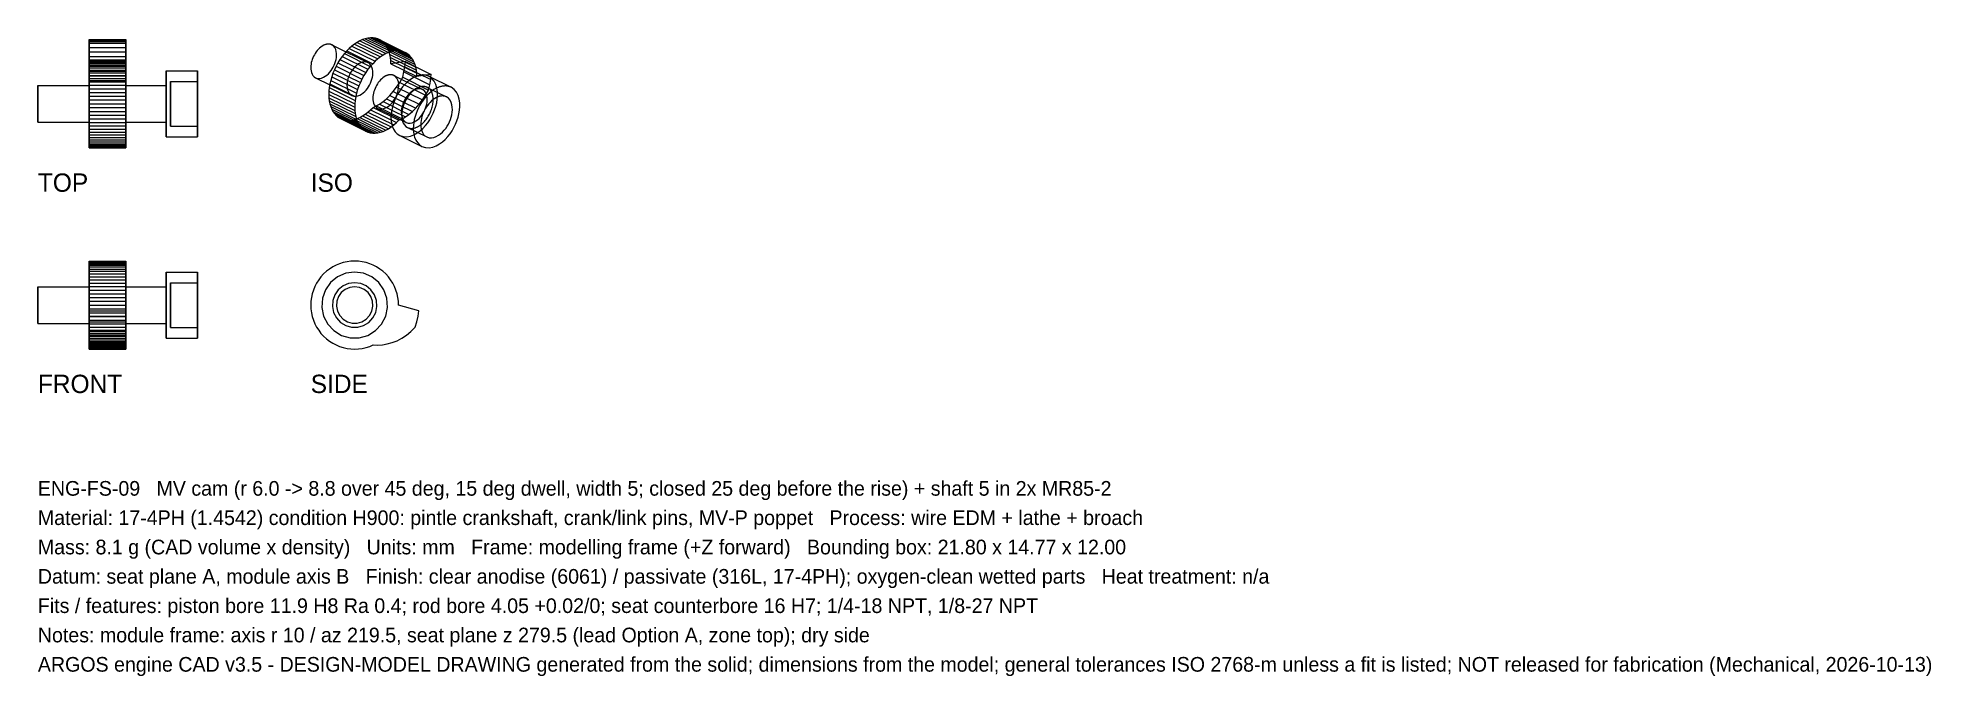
# Model space of a CAD drawing. Header units: millimetres. Extents: x 0 to 258, y -45 to 42.
import ezdxf

# ---------------------------------------------------------------- set-up
doc = ezdxf.new("R2010")
doc.units = ezdxf.units.MM
for name, color, linetype in [('FRONT_HIDDEN', 8, 'CONTINUOUS'), ('FRONT_VISIBLE', 7, 'Continuous'), ('ISO_HIDDEN', 8, 'CONTINUOUS'), ('ISO_VISIBLE', 7, 'Continuous'), ('SIDE_HIDDEN', 8, 'CONTINUOUS'), ('SIDE_VISIBLE', 7, 'Continuous'), ('TOP_HIDDEN', 8, 'CONTINUOUS'), ('TOP_VISIBLE', 7, 'Continuous')]:
    doc.layers.add(name, color=color, linetype=linetype)

msp = doc.modelspace()

# ---------------------------------------------------------------- texts
for s, p in [('ENG-FS-09   MV cam (r 6.0 -> 8.8 over 45 deg, 15 deg dwell, width 5; closed 25 deg before the rise) + shaft 5 in 2x MR85-2', (0, -20)), ('Material: 17-4PH (1.4542) condition H900: pintle crankshaft, crank/link pins, MV-P poppet   Process: wire EDM + lathe + broach', (0, -24)), ('Mass: 8.1 g (CAD volume x density)   Units: mm   Frame: modelling frame (+Z forward)   Bounding box: 21.80 x 14.77 x 12.00', (0, -28)), ('Datum: seat plane A, module axis B   Finish: clear anodise (6061) / passivate (316L, 17-4PH); oxygen-clean wetted parts   Heat treatment: n/a', (0, -32)), ('Fits / features: piston bore 11.9 H8 Ra 0.4; rod bore 4.05 +0.02/0; seat counterbore 16 H7; 1/4-18 NPT, 1/8-27 NPT', (0, -36)), ('Notes: module frame: axis r 10 / az 219.5, seat plane z 279.5 (lead Option A, zone top); dry side', (0, -40)), ('ARGOS engine CAD v3.5 - DESIGN-MODEL DRAWING generated from the solid; dimensions from the model; general tolerances ISO 2768-m unless a fit is listed; NOT released for fabrication (Mechanical, 2026-10-13)', (0, -44))]:
    msp.add_text(s, height=2).set_placement(p)
at = {"layer": 'FRONT_VISIBLE'}
msp.add_text('FRONT', height=2.5, dxfattribs=at).set_placement((0, -6))
at = {"layer": 'ISO_VISIBLE'}
msp.add_text('ISO', height=2.5, dxfattribs=at).set_placement((37.25, 21.45))
at = {"layer": 'SIDE_VISIBLE'}
msp.add_text('SIDE', height=2.5, dxfattribs=at).set_placement((37.25, -6))
at = {"layer": 'TOP_VISIBLE'}
msp.add_text('TOP', height=2.5, dxfattribs=at).set_placement((0, 21.45))

# ---------------------------------------------------------------- linework, layer by layer
at = {"layer": 'FRONT_HIDDEN'}
for points in [[(7, 11.98), (7, 12)], [(7, 11.91), (7, 11.98)], [(7, 11.98), (12, 11.98)], [(7, 11.8), (7, 11.91)], [(7, 11.91), (12, 11.91)], [(7, 11.64), (7, 11.8)], [(7, 11.8), (12, 11.8)], [(7, 11.44), (7, 11.64)], [(7, 11.64), (12, 11.64)], [(7, 11.2), (7, 11.44)], [(7, 11.44), (12, 11.44)], [(7, 10.91), (7, 11.2)], [(7, 11.2), (12, 11.2)], [(7, 10.6), (7, 10.91)], [(7, 10.91), (12, 10.91)], [(7, 10.24), (7, 10.6)], [(7, 10.6), (12, 10.6)], [(12, 11.98), (12, 12)], [(12, 11.91), (12, 11.98)], [(12, 11.8), (12, 11.91)], [(12, 11.64), (12, 11.8)], [(12, 11.44), (12, 11.64)], [(12, 11.2), (12, 11.44)], [(12, 10.91), (12, 11.2)], [(12, 10.6), (12, 10.91)], [(12, 10.24), (12, 10.6)], [(17.5, 1.5), (17.5, 1.89), (17.5, 2.28), (17.5, 2.67), (17.5, 3.07), (17.5, 3.46), (17.5, 3.85), (17.5, 4.24), (17.5, 4.63), (17.5, 5.02), (17.5, 5.41), (17.5, 5.8), (17.5, 6.2), (17.5, 6.59), (17.5, 6.98), (17.5, 7.37), (17.5, 7.76), (17.5, 8.15), (17.5, 8.54), (17.5, 8.93), (17.5, 9.33), (17.5, 9.72), (17.5, 10.11), (17.5, 10.5)], [(21.8, 1.5), (21.8, 1.89), (21.8, 2.28), (21.8, 2.67), (21.8, 3.07), (21.8, 3.46), (21.8, 3.85), (21.8, 4.24), (21.8, 4.63), (21.8, 5.02), (21.8, 5.41), (21.8, 5.8), (21.8, 6.2), (21.8, 6.59), (21.8, 6.98), (21.8, 7.37), (21.8, 7.76), (21.8, 8.15), (21.8, 8.54), (21.8, 8.93), (21.8, 9.33), (21.8, 9.72), (21.8, 10.11), (21.8, 10.5)], [(0, 3.5), (0, 3.72), (0, 3.93), (0, 4.15), (0, 4.37), (0, 4.59), (0, 4.8), (0, 5.02), (0, 5.24), (0, 5.46), (0, 5.67), (0, 5.89), (0, 6.11), (0, 6.33), (0, 6.54), (0, 6.76), (0, 6.98), (0, 7.2), (0, 7.41), (0, 7.63), (0, 7.85), (0, 8.07), (0, 8.28), (0, 8.5)], [(7, 9.86), (7, 10.24)], [(7, 10.24), (12, 10.24)], [(7, 9.44), (7, 9.86)], [(7, 9.86), (12, 9.86)], [(7, 9), (7, 9.44)], [(7, 9.44), (12, 9.44)], [(7, 8.54), (7, 9)], [(7, 9), (12, 9)], [(7, 8.05), (7, 8.54)], [(7, 8.54), (12, 8.54)], [(7, 8.5), (7, 8.28), (7, 8.07), (7, 7.85), (7, 7.63), (7, 7.41), (7, 7.2), (7, 6.98), (7, 6.76), (7, 6.54), (7, 6.33), (7, 6.11), (7, 5.89), (7, 5.67), (7, 5.46), (7, 5.24), (7, 5.02), (7, 4.8), (7, 4.59), (7, 4.37), (7, 4.15), (7, 3.93), (7, 3.72), (7, 3.5)], [(7, 3.5), (7, 3.72), (7, 3.93), (7, 4.15), (7, 4.37), (7, 4.59), (7, 4.8), (7, 5.02), (7, 5.24), (7, 5.46), (7, 5.67), (7, 5.89), (7, 6.11), (7, 6.33), (7, 6.54), (7, 6.76), (7, 6.98), (7, 7.2), (7, 7.41), (7, 7.63), (7, 7.85), (7, 8.07), (7, 8.28), (7, 8.5)], [(7, 7.55), (7, 8.05)], [(7, 8.05), (12, 8.05)], [(12, 9.86), (12, 10.24)], [(12, 9.44), (12, 9.86)], [(12, 9), (12, 9.44)], [(12, 8.54), (12, 9)], [(12, 8.05), (12, 8.54)], [(12, 8.5), (12, 8.28), (12, 8.07), (12, 7.85), (12, 7.63), (12, 7.41), (12, 7.2), (12, 6.98), (12, 6.76), (12, 6.54), (12, 6.33), (12, 6.11), (12, 5.89), (12, 5.67), (12, 5.46), (12, 5.24), (12, 5.02), (12, 4.8), (12, 4.59), (12, 4.37), (12, 4.15), (12, 3.93), (12, 3.72), (12, 3.5)], [(12, 3.5), (12, 3.72), (12, 3.93), (12, 4.15), (12, 4.37), (12, 4.59), (12, 4.8), (12, 5.02), (12, 5.24), (12, 5.46), (12, 5.67), (12, 5.89), (12, 6.11), (12, 6.33), (12, 6.54), (12, 6.76), (12, 6.98), (12, 7.2), (12, 7.41), (12, 7.63), (12, 7.85), (12, 8.07), (12, 8.28), (12, 8.5)], [(12, 7.55), (12, 8.05)], [(17.5, 8.5), (17.5, 8.28), (17.5, 8.07), (17.5, 7.85), (17.5, 7.63), (17.5, 7.41), (17.5, 7.2), (17.5, 6.98), (17.5, 6.76), (17.5, 6.54), (17.5, 6.33), (17.5, 6.11), (17.5, 5.89), (17.5, 5.67), (17.5, 5.46), (17.5, 5.24), (17.5, 5.02), (17.5, 4.8), (17.5, 4.59), (17.5, 4.37), (17.5, 4.15), (17.5, 3.93), (17.5, 3.72), (17.5, 3.5)], [(17.5, 3.5), (17.5, 3.72), (17.5, 3.93), (17.5, 4.15), (17.5, 4.37), (17.5, 4.59), (17.5, 4.8), (17.5, 5.02), (17.5, 5.24), (17.5, 5.46), (17.5, 5.67), (17.5, 5.89), (17.5, 6.11), (17.5, 6.33), (17.5, 6.54), (17.5, 6.76), (17.5, 6.98), (17.5, 7.2), (17.5, 7.41), (17.5, 7.63), (17.5, 7.85), (17.5, 8.07), (17.5, 8.28), (17.5, 8.5)], [(18.1, 9.05), (21.8, 9.05)], [(18.1, 9.05), (18.1, 8.78), (18.1, 8.52), (18.1, 8.25), (18.1, 7.99), (18.1, 7.72), (18.1, 7.46), (18.1, 7.19), (18.1, 6.93), (18.1, 6.66), (18.1, 6.4), (18.1, 6.13), (18.1, 5.87), (18.1, 5.6), (18.1, 5.34), (18.1, 5.07), (18.1, 4.81), (18.1, 4.54), (18.1, 4.28), (18.1, 4.01), (18.1, 3.75), (18.1, 3.48), (18.1, 3.22), (18.1, 2.95)], [(18.1, 2.95), (18.1, 3.22), (18.1, 3.48), (18.1, 3.75), (18.1, 4.01), (18.1, 4.28), (18.1, 4.54), (18.1, 4.81), (18.1, 5.07), (18.1, 5.34), (18.1, 5.6), (18.1, 5.87), (18.1, 6.13), (18.1, 6.4), (18.1, 6.66), (18.1, 6.93), (18.1, 7.19), (18.1, 7.46), (18.1, 7.72), (18.1, 7.99), (18.1, 8.25), (18.1, 8.52), (18.1, 8.78), (18.1, 9.05)], [(21.8, 9.05), (21.8, 8.78), (21.8, 8.52), (21.8, 8.25), (21.8, 7.99), (21.8, 7.72), (21.8, 7.46), (21.8, 7.19), (21.8, 6.93), (21.8, 6.66), (21.8, 6.4), (21.8, 6.13), (21.8, 5.87), (21.8, 5.6), (21.8, 5.34), (21.8, 5.07), (21.8, 4.81), (21.8, 4.54), (21.8, 4.28), (21.8, 4.01), (21.8, 3.75), (21.8, 3.48), (21.8, 3.22), (21.8, 2.95)], [(21.8, 2.95), (21.8, 3.22), (21.8, 3.48), (21.8, 3.75), (21.8, 4.01), (21.8, 4.28), (21.8, 4.54), (21.8, 4.81), (21.8, 5.07), (21.8, 5.34), (21.8, 5.6), (21.8, 5.87), (21.8, 6.13), (21.8, 6.4), (21.8, 6.66), (21.8, 6.93), (21.8, 7.19), (21.8, 7.46), (21.8, 7.72), (21.8, 7.99), (21.8, 8.25), (21.8, 8.52), (21.8, 8.78), (21.8, 9.05)], [(7, 7.04), (7, 7.55)], [(7, 7.55), (12, 7.55)], [(7, 6.52), (7, 7.04)], [(7, 7.04), (12, 7.04)], [(7, 6), (7, 6.52)], [(7, 6.52), (12, 6.52)], [(7, 5.23), (7, 6)], [(7, 6), (12, 6)], [(7, 4.47), (7, 5.23)], [(7, 5.23), (12, 5.23)], [(12, 7.04), (12, 7.55)], [(12, 6.52), (12, 7.04)], [(12, 6), (12, 6.52)], [(12, 5.23), (12, 6)], [(12, 4.47), (12, 5.23)], [(7, 3.72), (7, 4.47)], [(7, 4.47), (12, 4.47)], [(7, 2.99), (7, 3.72)], [(7, 3.72), (12, 3.72)], [(7, 2.41), (7, 2.99)], [(7, 2.99), (12, 2.99)], [(12, 3.72), (12, 4.47)], [(12, 2.99), (12, 3.72)], [(12, 2.41), (12, 2.99)], [(18.1, 2.95), (21.8, 2.95)], [(7, 1.91), (7, 2.41)], [(7, 2.41), (12, 2.41)], [(7, 1.49), (7, 1.91)], [(7, 1.91), (12, 1.91)], [(7, 1.14), (7, 1.49)], [(7, 1.49), (12, 1.49)], [(7, 0.88), (7, 1.14)], [(7, 1.14), (12, 1.14)], [(7, 0.69), (7, 0.88)], [(7, 0.88), (12, 0.88)], [(7, 0.58), (7, 0.69)], [(7, 0.69), (12, 0.69)], [(7, 0.58), (12, 0.58)], [(7, 0.53), (7, 0.58)], [(7, 0.56), (12, 0.56)], [(7, 0.56), (7, 0.53)], [(7, 0.36), (7, 0.56)], [(7, 0.53), (12, 0.53)], [(7, 0.36), (12, 0.36)], [(7, 0.2), (7, 0.36)], [(7, 0.09), (7, 0.2)], [(7, 0.2), (12, 0.2)], [(7, 0.02), (7, 0.09)], [(7, 0.09), (12, 0.09)], [(7, 0), (7, 0.02)], [(7, 0.02), (12, 0.02)], [(12, 1.91), (12, 2.41)], [(12, 1.49), (12, 1.91)], [(12, 1.14), (12, 1.49)], [(12, 0.88), (12, 1.14)], [(12, 0.69), (12, 0.88)], [(12, 0.58), (12, 0.69)], [(12, 0.53), (12, 0.58)], [(12, 0.56), (12, 0.53)], [(12, 0.36), (12, 0.56)], [(12, 0.2), (12, 0.36)], [(12, 0.09), (12, 0.2)], [(12, 0.02), (12, 0.09)], [(12, 0), (12, 0.02)]]:
    msp.add_lwpolyline(points, dxfattribs=at)
at = {"layer": 'FRONT_VISIBLE'}
for points in [[(7, 12), (7, 11.98)], [(7, 12), (12, 12)], [(7, 11.98), (7, 11.91)], [(7, 11.98), (12, 11.98)], [(7, 11.91), (7, 11.8)], [(7, 11.91), (12, 11.91)], [(7, 11.8), (7, 11.64)], [(7, 11.8), (12, 11.8)], [(7, 11.64), (7, 11.44)], [(7, 11.64), (12, 11.64)], [(7, 11.44), (7, 11.2)], [(7, 11.44), (12, 11.44)], [(7, 11.2), (7, 10.91)], [(7, 11.2), (12, 11.2)], [(7, 10.91), (7, 10.6)], [(7, 10.91), (12, 10.91)], [(7, 10.6), (7, 10.24)], [(7, 10.6), (12, 10.6)], [(12, 12), (12, 11.98)], [(12, 11.98), (12, 11.91)], [(12, 11.91), (12, 11.8)], [(12, 11.8), (12, 11.64)], [(12, 11.64), (12, 11.44)], [(12, 11.44), (12, 11.2)], [(12, 11.2), (12, 10.91)], [(12, 10.91), (12, 10.6)], [(12, 10.6), (12, 10.24)], [(17.5, 10.5), (17.5, 10.11), (17.5, 9.72), (17.5, 9.33), (17.5, 8.93), (17.5, 8.54), (17.5, 8.15), (17.5, 7.76), (17.5, 7.37), (17.5, 6.98), (17.5, 6.59), (17.5, 6.2), (17.5, 5.8), (17.5, 5.41), (17.5, 5.02), (17.5, 4.63), (17.5, 4.24), (17.5, 3.85), (17.5, 3.46), (17.5, 3.07), (17.5, 2.67), (17.5, 2.28), (17.5, 1.89), (17.5, 1.5)], [(17.5, 10.5), (21.8, 10.5)], [(21.8, 10.5), (21.8, 10.11), (21.8, 9.72), (21.8, 9.33), (21.8, 8.93), (21.8, 8.54), (21.8, 8.15), (21.8, 7.76), (21.8, 7.37), (21.8, 6.98), (21.8, 6.59), (21.8, 6.2), (21.8, 5.8), (21.8, 5.41), (21.8, 5.02), (21.8, 4.63), (21.8, 4.24), (21.8, 3.85), (21.8, 3.46), (21.8, 3.07), (21.8, 2.67), (21.8, 2.28), (21.8, 1.89), (21.8, 1.5)], [(0, 8.5), (7, 8.5)], [(0, 8.5), (0, 8.28), (0, 8.07), (0, 7.85), (0, 7.63), (0, 7.41), (0, 7.2), (0, 6.98), (0, 6.76), (0, 6.54), (0, 6.33), (0, 6.11), (0, 5.89), (0, 5.67), (0, 5.46), (0, 5.24), (0, 5.02), (0, 4.8), (0, 4.59), (0, 4.37), (0, 4.15), (0, 3.93), (0, 3.72), (0, 3.5)], [(7, 10.24), (7, 9.86)], [(7, 10.24), (12, 10.24)], [(7, 9.86), (7, 9.44)], [(7, 9.86), (12, 9.86)], [(7, 9.44), (7, 9)], [(7, 9.44), (12, 9.44)], [(7, 9), (7, 8.54)], [(7, 9), (12, 9)], [(7, 8.54), (7, 8.05)], [(7, 8.54), (12, 8.54)], [(7, 8.05), (7, 7.55)], [(7, 8.05), (12, 8.05)], [(12, 10.24), (12, 9.86)], [(12, 9.86), (12, 9.44)], [(12, 9.44), (12, 9)], [(12, 9), (12, 8.54)], [(12, 8.54), (12, 8.05)], [(12, 8.5), (17.5, 8.5)], [(12, 8.05), (12, 7.55)], [(7, 7.55), (7, 7.04)], [(7, 7.55), (12, 7.55)], [(7, 7.04), (7, 6.52)], [(7, 7.04), (12, 7.04)], [(7, 6.52), (7, 6)], [(7, 6.52), (12, 6.52)], [(7, 6), (7, 5.48)], [(7, 6), (12, 6)], [(7, 5.48), (7, 4.96)], [(7, 5.48), (12, 5.48)], [(12, 7.55), (12, 7.04)], [(12, 7.04), (12, 6.52)], [(12, 6.52), (12, 6)], [(12, 6), (12, 5.48)], [(12, 5.48), (12, 4.96)], [(0, 3.5), (7, 3.5)], [(7, 4.96), (7, 4.45)], [(7, 4.96), (12, 4.96)], [(7, 4.45), (7, 3.95)], [(7, 4.45), (12, 4.45)], [(7, 3.95), (7, 3.46)], [(7, 3.95), (12, 3.95)], [(7, 3.46), (7, 3)], [(7, 3.46), (12, 3.46)], [(7, 3), (7, 2.56)], [(7, 3), (12, 3)], [(12, 4.96), (12, 4.45)], [(12, 4.45), (12, 3.95)], [(12, 3.95), (12, 3.46)], [(12, 3.5), (17.5, 3.5)], [(12, 3.46), (12, 3)], [(12, 3), (12, 2.56)], [(7, 2.56), (7, 2.14)], [(7, 2.56), (12, 2.56)], [(7, 2.14), (7, 1.76)], [(7, 2.14), (12, 2.14)], [(7, 1.76), (7, 1.4)], [(7, 1.76), (12, 1.76)], [(7, 1.4), (7, 1.09)], [(7, 1.4), (12, 1.4)], [(7, 1.09), (7, 0.8)], [(7, 1.09), (12, 1.09)], [(7, 0.8), (7, 0.56)], [(7, 0.8), (12, 0.8)], [(7, 0.56), (7, 0.36)], [(7, 0.56), (12, 0.56)], [(7, 0.36), (7, 0.2)], [(7, 0.36), (12, 0.36)], [(7, 0.2), (7, 0.09)], [(7, 0.2), (12, 0.2)], [(7, 0.09), (7, 0.02)], [(7, 0.09), (12, 0.09)], [(7, 0.02), (7, 0)], [(7, 0.02), (12, 0.02)], [(7, 0), (12, 0)], [(12, 2.56), (12, 2.14)], [(12, 2.14), (12, 1.76)], [(12, 1.76), (12, 1.4)], [(12, 1.4), (12, 1.09)], [(12, 1.09), (12, 0.8)], [(12, 0.8), (12, 0.56)], [(12, 0.56), (12, 0.36)], [(12, 0.36), (12, 0.2)], [(12, 0.2), (12, 0.09)], [(12, 0.09), (12, 0.02)], [(12, 0.02), (12, 0)], [(17.5, 1.5), (21.8, 1.5)]]:
    msp.add_lwpolyline(points, dxfattribs=at)
at = {"layer": 'ISO_HIDDEN'}
for points in [[(37.91, 37.01), (38.18, 36.92), (38.46, 36.91), (38.73, 36.96), (38.99, 37.06), (39.24, 37.2), (39.46, 37.36), (39.67, 37.55), (39.86, 37.76), (40.04, 37.97), (40.19, 38.21), (40.33, 38.45), (40.46, 38.7), (40.56, 38.96), (40.65, 39.22), (40.72, 39.49), (40.76, 39.77), (40.78, 40.05), (40.78, 40.33), (40.74, 40.6), (40.66, 40.87), (40.53, 41.12), (40.35, 41.34), (40.12, 41.49)], [(46.97, 41.98), (46.69, 42.16)], [(47.22, 41.77), (46.97, 41.98)], [(46.97, 41.98), (50.5, 40.24)], [(47.44, 41.52), (47.22, 41.77)], [(47.22, 41.77), (50.75, 40.03)], [(47.64, 41.23), (47.44, 41.52)], [(47.44, 41.52), (50.98, 39.78)], [(42.06, 40.54), (45.07, 39.06)], [(43.97, 38.99), (43.77, 38.88), (43.58, 38.75), (43.4, 38.6), (43.24, 38.44), (43.09, 38.27), (42.94, 38.08), (42.81, 37.9), (42.7, 37.7), (42.59, 37.5), (42.49, 37.29), (42.41, 37.07), (42.34, 36.85), (42.28, 36.63), (42.24, 36.41), (42.21, 36.18), (42.2, 35.95), (42.21, 35.72), (42.24, 35.49), (42.3, 35.27), (42.39, 35.06), (42.51, 34.86), (42.67, 34.7), (42.86, 34.57)], [(42.86, 34.57), (43.13, 34.49), (43.41, 34.47), (43.68, 34.53), (43.94, 34.63), (44.19, 34.76), (44.41, 34.93), (44.62, 35.11), (44.81, 35.32), (44.99, 35.54), (45.14, 35.77), (45.28, 36.01), (45.41, 36.26), (45.51, 36.52), (45.6, 36.79), (45.67, 37.06), (45.71, 37.33), (45.73, 37.61), (45.73, 37.89), (45.69, 38.17), (45.61, 38.44), (45.48, 38.68), (45.3, 38.9), (45.07, 39.06)], [(45.07, 39.06), (45.03, 39.08), (44.98, 39.1), (44.93, 39.11), (44.89, 39.13), (44.84, 39.14), (44.79, 39.15), (44.74, 39.15), (44.69, 39.16), (44.64, 39.16), (44.59, 39.16), (44.54, 39.15), (44.49, 39.15), (44.44, 39.14), (44.39, 39.14), (44.34, 39.12), (44.29, 39.11), (44.25, 39.1), (44.2, 39.08), (44.15, 39.07), (44.1, 39.05), (44.06, 39.03), (44.01, 39.01), (43.97, 38.99)], [(47.81, 40.91), (47.64, 41.23)], [(47.64, 41.23), (51.18, 39.49)], [(47.95, 40.56), (47.81, 40.91)], [(47.81, 40.91), (51.35, 39.17)], [(48.07, 40.18), (47.95, 40.56)], [(47.95, 40.56), (51.49, 38.82)], [(48.15, 39.78), (48.07, 40.18)], [(48.07, 40.18), (51.6, 38.44)], [(48.19, 39.35), (48.15, 39.78)], [(48.15, 39.78), (51.68, 38.04)], [(48.21, 38.9), (48.19, 39.35)], [(48.19, 39.35), (51.73, 37.61)], [(50.17, 39.2), (48.21, 38.9)], [(48.21, 38.9), (51.75, 37.16)], [(50.1, 38.5), (50.17, 39.2)], [(50.17, 39.2), (51.58, 38.5)], [(46.4, 32.83), (46.66, 32.74), (46.94, 32.73), (47.22, 32.79), (47.48, 32.89), (47.72, 33.02), (47.95, 33.19), (48.16, 33.37), (48.35, 33.58), (48.52, 33.8), (48.68, 34.03), (48.82, 34.27), (48.94, 34.52), (49.05, 34.78), (49.14, 35.04), (49.2, 35.32), (49.25, 35.59), (49.27, 35.87), (49.26, 36.15), (49.22, 36.43), (49.14, 36.69), (49.02, 36.94), (48.84, 37.16), (48.61, 37.32)], [(48.98, 35.72), (49.41, 36.37)], [(49.4, 29.12), (49.88, 28.97), (50.38, 28.95), (50.88, 29.04), (51.35, 29.22), (51.79, 29.47), (52.19, 29.76), (52.57, 30.1), (52.91, 30.47), (53.23, 30.86), (53.51, 31.28), (53.76, 31.71), (53.98, 32.16), (54.17, 32.63), (54.33, 33.11), (54.45, 33.6), (54.53, 34.09), (54.57, 34.59), (54.56, 35.1), (54.49, 35.6), (54.34, 36.08), (54.12, 36.53), (53.79, 36.91), (53.38, 37.2)], [(49.41, 36.37), (49.81, 37.07)], [(49.41, 36.37), (52.94, 34.63)], [(49.81, 37.07), (49.98, 37.79)], [(49.81, 37.07), (53.35, 35.33)], [(49.98, 37.79), (50.1, 38.5)], [(49.98, 37.79), (53.51, 36.05)], [(50.1, 38.5), (53.63, 36.76)], [(50.43, 36.42), (52.5, 35.4)], [(51.75, 37.16), (51.74, 37.22)], [(52.94, 37.34), (51.75, 37.16)], [(53.51, 36.05), (53.63, 36.76)], [(53.63, 36.76), (53.66, 37.06)], [(39.85, 36.05), (42.86, 34.57)], [(46.65, 33.41), (47.12, 33.74)], [(47.12, 33.74), (47.59, 34.14)], [(47.12, 33.74), (50.65, 32)], [(47.59, 34.14), (48.06, 34.6)], [(47.59, 34.14), (51.13, 32.4)], [(48.06, 34.6), (48.52, 35.13)], [(48.06, 34.6), (51.6, 32.86)], [(48.52, 35.13), (48.98, 35.72)], [(48.52, 35.13), (52.06, 33.39)], [(48.98, 35.72), (52.51, 33.98)], [(51.39, 35.33), (51.19, 35.22), (51, 35.09), (50.83, 34.94), (50.66, 34.78), (50.51, 34.61), (50.37, 34.43), (50.24, 34.24), (50.12, 34.04), (50.01, 33.84), (49.92, 33.63), (49.83, 33.42), (49.76, 33.2), (49.7, 32.98), (49.66, 32.75), (49.63, 32.52), (49.62, 32.29), (49.63, 32.06), (49.67, 31.83), (49.73, 31.61), (49.81, 31.4), (49.94, 31.21), (50.1, 31.04), (50.29, 30.92)], [(51.82, 35.6), (51.57, 35.47), (51.34, 35.31), (51.13, 35.13), (50.93, 34.93), (50.74, 34.72), (50.57, 34.5), (50.41, 34.27), (50.26, 34.03), (50.13, 33.78), (50.02, 33.53), (49.91, 33.26), (49.83, 33), (49.76, 32.73), (49.7, 32.45), (49.67, 32.17), (49.66, 31.89), (49.67, 31.61), (49.71, 31.33), (49.78, 31.06), (49.89, 30.8), (50.04, 30.57), (50.23, 30.37), (50.47, 30.21)], [(50.29, 30.92), (50.55, 30.83), (50.83, 30.82), (51.11, 30.87), (51.37, 30.97), (51.61, 31.11), (51.84, 31.27), (52.05, 31.46), (52.24, 31.66), (52.41, 31.88), (52.57, 32.11), (52.71, 32.35), (52.83, 32.61), (52.94, 32.86), (53.03, 33.13), (53.09, 33.4), (53.14, 33.68), (53.16, 33.96), (53.15, 34.24), (53.11, 34.51), (53.03, 34.78), (52.9, 35.03), (52.73, 35.24), (52.5, 35.4)], [(52.5, 35.4), (52.45, 35.42), (52.4, 35.44), (52.36, 35.46), (52.31, 35.47), (52.26, 35.48), (52.21, 35.49), (52.16, 35.5), (52.11, 35.5), (52.06, 35.5), (52.01, 35.5), (51.96, 35.5), (51.91, 35.49), (51.86, 35.49), (51.82, 35.48), (51.77, 35.47), (51.72, 35.46), (51.67, 35.44), (51.62, 35.43), (51.58, 35.41), (51.53, 35.4), (51.48, 35.38), (51.44, 35.36), (51.39, 35.33)], [(53.16, 35.69), (53.11, 35.71), (53.05, 35.73), (52.99, 35.75), (52.94, 35.77), (52.88, 35.78), (52.82, 35.79), (52.76, 35.8), (52.7, 35.81), (52.63, 35.81), (52.57, 35.81), (52.51, 35.8), (52.45, 35.8), (52.39, 35.79), (52.33, 35.78), (52.27, 35.77), (52.21, 35.75), (52.16, 35.74), (52.1, 35.72), (52.04, 35.7), (51.98, 35.68), (51.93, 35.66), (51.87, 35.63), (51.82, 35.6)], [(52.06, 33.39), (52.51, 33.98)], [(52.51, 33.98), (52.94, 34.63)], [(52.94, 34.63), (53.35, 35.33)], [(53.97, 34.03), (53.97, 34.11), (53.97, 34.2), (53.96, 34.28), (53.95, 34.37), (53.94, 34.45), (53.93, 34.53), (53.91, 34.62), (53.89, 34.7), (53.87, 34.78), (53.84, 34.86), (53.81, 34.94), (53.78, 35.02), (53.74, 35.09), (53.7, 35.17), (53.66, 35.24), (53.61, 35.31), (53.56, 35.37), (53.5, 35.44), (53.44, 35.5), (53.38, 35.55), (53.31, 35.6), (53.24, 35.65), (53.16, 35.69)], [(53.16, 35.69), (55.78, 34.4)], [(53.35, 35.33), (53.51, 36.05)], [(41.24, 31.47), (41.53, 31.34)], [(41.53, 31.34), (41.85, 31.25)], [(41.53, 31.34), (45.07, 29.6)], [(41.85, 31.25), (42.17, 31.2)], [(41.85, 31.25), (45.38, 29.51)], [(42.17, 31.2), (42.52, 31.19)], [(42.17, 31.2), (45.71, 29.46)], [(42.52, 31.19), (42.87, 31.23)], [(42.52, 31.19), (46.05, 29.45)], [(42.87, 31.23), (43.23, 31.31)], [(42.87, 31.23), (46.4, 29.49)], [(43.23, 31.31), (43.6, 31.43)], [(43.23, 31.31), (46.77, 29.57)], [(43.6, 31.43), (43.97, 31.59)], [(43.6, 31.43), (47.13, 29.69)], [(43.97, 31.59), (44.34, 31.79)], [(43.97, 31.59), (47.5, 29.85)], [(44.34, 31.79), (44.7, 32.03)], [(44.34, 31.79), (47.87, 30.05)], [(44.7, 32.03), (45.07, 32.31)], [(44.7, 32.03), (48.24, 30.29)], [(45.07, 32.31), (45.42, 32.62)], [(45.07, 32.31), (48.6, 30.57)], [(45.42, 32.62), (45.76, 32.96)], [(45.42, 32.62), (48.95, 30.88)], [(45.76, 32.96), (46.2, 33.16)], [(45.76, 32.96), (49.3, 31.22)], [(46.2, 33.16), (46.65, 33.41)], [(46.2, 33.16), (49.73, 31.41)], [(46.65, 33.41), (50.19, 31.67)], [(48.22, 31.93), (50.29, 30.92)], [(48.95, 30.88), (49.3, 31.22)], [(49.3, 31.22), (49.73, 31.41)], [(49.73, 31.41), (50.19, 31.67)], [(50.19, 31.67), (50.65, 32)], [(50.65, 32), (51.13, 32.4)], [(51.13, 32.4), (51.6, 32.86)], [(51.6, 32.86), (52.06, 33.39)], [(48.38, 30.4), (48.6, 30.57)], [(48.6, 30.57), (48.95, 30.88)], [(50.47, 30.21), (50.55, 30.18), (50.63, 30.15), (50.71, 30.13), (50.79, 30.11), (50.87, 30.1), (50.96, 30.09), (51.04, 30.09), (51.13, 30.09), (51.21, 30.1), (51.29, 30.12), (51.38, 30.13), (51.46, 30.16), (51.54, 30.18), (51.62, 30.21), (51.7, 30.24), (51.77, 30.27), (51.85, 30.31), (51.92, 30.35), (52, 30.39), (52.07, 30.44), (52.14, 30.48), (52.21, 30.53), (52.28, 30.58)], [(50.47, 30.21), (53.09, 28.93)]]:
    msp.add_lwpolyline(points, dxfattribs=at)
at = {"layer": 'ISO_VISIBLE'}
for points in [[(39.02, 41.43), (38.82, 41.31), (38.63, 41.18), (38.45, 41.04), (38.29, 40.87), (38.14, 40.7), (37.99, 40.52), (37.86, 40.33), (37.75, 40.14), (37.64, 39.93), (37.54, 39.72), (37.46, 39.51), (37.39, 39.29), (37.33, 39.07), (37.29, 38.84), (37.26, 38.61), (37.25, 38.38), (37.26, 38.15), (37.29, 37.93), (37.35, 37.71), (37.44, 37.49), (37.56, 37.3), (37.72, 37.13), (37.91, 37.01)], [(40.12, 41.49), (40.08, 41.51), (40.03, 41.53), (39.98, 41.55), (39.94, 41.56), (39.89, 41.57), (39.84, 41.58), (39.79, 41.59), (39.74, 41.59), (39.69, 41.59), (39.64, 41.59), (39.59, 41.59), (39.54, 41.59), (39.49, 41.58), (39.44, 41.57), (39.39, 41.56), (39.34, 41.55), (39.3, 41.54), (39.25, 41.52), (39.2, 41.51), (39.15, 41.49), (39.11, 41.47), (39.06, 41.45), (39.02, 41.43)], [(40.12, 41.49), (42.06, 40.54)], [(43.23, 41.59), (42.87, 41.32)], [(43.6, 41.83), (43.23, 41.59)], [(43.23, 41.59), (46.77, 39.85)], [(43.97, 42.04), (43.6, 41.83)], [(43.6, 41.83), (47.13, 40.09)], [(44.34, 42.2), (43.97, 42.04)], [(43.97, 42.04), (47.5, 40.3)], [(44.7, 42.32), (44.34, 42.2)], [(44.34, 42.2), (47.87, 40.46)], [(45.07, 42.4), (44.7, 42.32)], [(44.7, 42.32), (48.24, 40.58)], [(45.42, 42.44), (45.07, 42.4)], [(45.07, 42.4), (48.6, 40.66)], [(45.76, 42.43), (45.42, 42.44)], [(45.42, 42.44), (48.95, 40.7)], [(46.09, 42.38), (45.76, 42.43)], [(45.76, 42.43), (49.3, 40.69)], [(46.4, 42.29), (46.09, 42.38)], [(46.09, 42.38), (49.62, 40.64)], [(46.69, 42.16), (46.4, 42.29)], [(46.4, 42.29), (49.94, 40.55)], [(46.69, 42.16), (50.23, 40.42)], [(40.97, 39.03), (40.72, 38.57)], [(41.24, 39.47), (40.97, 39.03)], [(40.97, 39.03), (44.5, 37.29)], [(41.53, 39.89), (41.24, 39.47)], [(41.24, 39.47), (44.78, 37.73)], [(41.85, 40.29), (41.53, 39.89)], [(41.53, 39.89), (45.07, 38.15)], [(42.17, 40.66), (41.85, 40.29)], [(41.85, 40.29), (45.38, 38.55)], [(42.52, 41.01), (42.17, 40.66)], [(42.17, 40.66), (45.71, 38.92)], [(42.87, 41.32), (42.52, 41.01)], [(42.52, 41.01), (46.05, 39.27)], [(42.87, 41.32), (46.4, 39.58)], [(45.71, 38.92), (45.38, 38.55)], [(46.05, 39.27), (45.71, 38.92)], [(46.4, 39.58), (46.05, 39.27)], [(46.77, 39.85), (46.4, 39.58)], [(47.13, 40.09), (46.77, 39.85)], [(47.5, 40.3), (47.13, 40.09)], [(47.87, 40.46), (47.5, 40.3)], [(48.24, 40.58), (47.87, 40.46)], [(48.6, 40.66), (48.24, 40.58)], [(48.95, 40.7), (48.6, 40.66)], [(49.3, 40.69), (48.95, 40.7)], [(49.62, 40.64), (49.3, 40.69)], [(49.94, 40.55), (49.62, 40.64)], [(50.23, 40.42), (49.94, 40.55)], [(50.5, 40.24), (50.23, 40.42)], [(50.75, 40.03), (50.5, 40.24)], [(50.98, 39.78), (50.75, 40.03)], [(51.18, 39.49), (50.98, 39.78)], [(51.35, 39.17), (51.18, 39.49)], [(51.49, 38.82), (51.35, 39.17)], [(51.6, 38.44), (51.49, 38.82)], [(37.91, 37.01), (39.85, 36.05)], [(39.98, 36.64), (39.87, 36.15)], [(40.12, 37.13), (39.98, 36.64)], [(39.98, 36.64), (43.52, 34.9)], [(40.29, 37.62), (40.12, 37.13)], [(40.12, 37.13), (43.66, 35.39)], [(40.49, 38.1), (40.29, 37.62)], [(40.29, 37.62), (43.83, 35.88)], [(40.72, 38.57), (40.49, 38.1)], [(40.49, 38.1), (44.03, 36.36)], [(40.72, 38.57), (44.25, 36.83)], [(44.03, 36.36), (43.83, 35.88)], [(44.25, 36.83), (44.03, 36.36)], [(44.5, 37.29), (44.25, 36.83)], [(44.78, 37.73), (44.5, 37.29)], [(45.07, 38.15), (44.78, 37.73)], [(45.38, 38.55), (45.07, 38.15)], [(47.5, 37.25), (47.3, 37.14), (47.11, 37), (46.94, 36.86), (46.77, 36.7), (46.62, 36.52), (46.48, 36.34), (46.35, 36.15), (46.23, 35.96), (46.12, 35.75), (46.03, 35.55), (45.94, 35.33), (45.87, 35.11), (45.82, 34.89), (45.77, 34.66), (45.75, 34.44), (45.74, 34.21), (45.75, 33.98), (45.78, 33.75), (45.84, 33.53), (45.93, 33.32), (46.05, 33.12), (46.21, 32.96), (46.4, 32.83)], [(48.61, 37.32), (48.56, 37.34), (48.52, 37.36), (48.47, 37.37), (48.42, 37.38), (48.37, 37.4), (48.32, 37.4), (48.27, 37.41), (48.22, 37.42), (48.17, 37.42), (48.12, 37.42), (48.07, 37.41), (48.02, 37.41), (47.98, 37.4), (47.93, 37.39), (47.88, 37.38), (47.83, 37.37), (47.78, 37.36), (47.73, 37.34), (47.69, 37.33), (47.64, 37.31), (47.59, 37.29), (47.55, 37.27), (47.5, 37.25)], [(51.39, 37.08), (51.03, 36.87), (50.69, 36.64), (50.38, 36.37), (50.08, 36.08), (49.8, 35.77), (49.55, 35.45), (49.32, 35.1), (49.1, 34.75), (48.91, 34.38), (48.74, 34.01), (48.59, 33.62), (48.46, 33.23), (48.35, 32.83), (48.28, 32.42), (48.23, 32.01), (48.21, 31.6), (48.23, 31.18), (48.29, 30.78), (48.39, 30.38), (48.55, 29.99), (48.77, 29.64), (49.06, 29.35), (49.4, 29.12)], [(48.61, 37.32), (50.43, 36.42)], [(53.38, 37.2), (53.3, 37.23), (53.22, 37.27), (53.13, 37.3), (53.04, 37.32), (52.96, 37.34), (52.87, 37.36), (52.78, 37.37), (52.69, 37.37), (52.6, 37.38), (52.51, 37.38), (52.42, 37.37), (52.33, 37.36), (52.24, 37.35), (52.15, 37.34), (52.07, 37.32), (51.98, 37.3), (51.89, 37.27), (51.81, 37.25), (51.72, 37.22), (51.64, 37.18), (51.56, 37.15), (51.47, 37.11), (51.39, 37.08)], [(51.58, 38.5), (53.7, 37.46)], [(51.68, 38.04), (51.6, 38.44)], [(51.73, 37.61), (51.68, 38.04)], [(51.74, 37.22), (51.73, 37.61)], [(53.7, 37.46), (52.94, 37.34)], [(53.38, 37.2), (56.42, 35.7)], [(53.66, 37.06), (53.7, 37.46)], [(39.74, 35.19), (39.72, 34.73)], [(39.72, 34.73), (39.74, 34.28)], [(39.72, 34.73), (43.26, 32.98)], [(39.79, 35.66), (39.74, 35.19)], [(39.74, 35.19), (43.28, 33.45)], [(39.74, 34.28), (39.79, 33.85)], [(39.74, 34.28), (43.28, 32.54)], [(39.87, 36.15), (39.79, 35.66)], [(39.79, 35.66), (43.32, 33.92)], [(39.79, 33.85), (39.87, 33.44)], [(39.79, 33.85), (43.32, 32.11)], [(39.87, 36.15), (43.4, 34.41)], [(43.32, 33.92), (43.28, 33.45)], [(43.4, 34.41), (43.32, 33.92)], [(43.52, 34.9), (43.4, 34.41)], [(43.66, 35.39), (43.52, 34.9)], [(43.83, 35.88), (43.66, 35.39)], [(54.43, 35.58), (54.07, 35.38), (53.73, 35.14), (53.42, 34.87), (53.12, 34.58), (52.85, 34.27), (52.59, 33.95), (52.36, 33.61), (52.14, 33.25), (51.95, 32.89), (51.78, 32.51), (51.63, 32.13), (51.5, 31.73), (51.39, 31.33), (51.32, 30.93), (51.27, 30.51), (51.25, 30.1), (51.27, 29.69), (51.33, 29.28), (51.43, 28.88), (51.59, 28.5), (51.81, 28.15), (52.1, 27.85), (52.44, 27.62)], [(54.43, 34.32), (54.19, 34.18), (53.96, 34.02), (53.74, 33.84), (53.54, 33.64), (53.36, 33.43), (53.18, 33.21), (53.03, 32.98), (52.88, 32.74), (52.75, 32.49), (52.63, 32.24), (52.53, 31.98), (52.44, 31.71), (52.37, 31.44), (52.32, 31.16), (52.29, 30.88), (52.28, 30.6), (52.29, 30.32), (52.33, 30.05), (52.4, 29.78), (52.51, 29.52), (52.66, 29.28), (52.85, 29.08), (53.09, 28.93)], [(52.28, 30.58), (52.41, 30.69), (52.54, 30.8), (52.66, 30.92), (52.78, 31.05), (52.89, 31.18), (53, 31.32), (53.1, 31.45), (53.2, 31.6), (53.29, 31.74), (53.38, 31.89), (53.46, 32.04), (53.54, 32.2), (53.61, 32.36), (53.67, 32.51), (53.73, 32.68), (53.79, 32.84), (53.83, 33.01), (53.88, 33.17), (53.91, 33.34), (53.94, 33.51), (53.96, 33.68), (53.97, 33.86), (53.97, 34.03)], [(52.44, 27.62), (52.92, 27.47), (53.42, 27.45), (53.92, 27.54), (54.39, 27.72), (54.83, 27.97), (55.23, 28.27), (55.61, 28.6), (55.95, 28.97), (56.27, 29.36), (56.55, 29.78), (56.8, 30.21), (57.02, 30.67), (57.22, 31.13), (57.37, 31.61), (57.49, 32.1), (57.58, 32.6), (57.61, 33.1), (57.6, 33.6), (57.53, 34.1), (57.38, 34.58), (57.16, 35.03), (56.83, 35.41), (56.42, 35.7)], [(53.09, 28.93), (53.41, 28.82), (53.75, 28.81), (54.08, 28.87), (54.4, 28.99), (54.7, 29.16), (54.98, 29.36), (55.23, 29.59), (55.46, 29.84), (55.68, 30.1), (55.87, 30.39), (56.04, 30.68), (56.19, 30.99), (56.32, 31.3), (56.43, 31.63), (56.51, 31.96), (56.56, 32.29), (56.59, 32.63), (56.58, 32.98), (56.53, 33.31), (56.43, 33.64), (56.28, 33.94), (56.06, 34.2), (55.78, 34.4)], [(56.42, 35.7), (56.34, 35.74), (56.26, 35.77), (56.17, 35.8), (56.08, 35.82), (56, 35.84), (55.91, 35.86), (55.82, 35.87), (55.73, 35.88), (55.64, 35.88), (55.55, 35.88), (55.46, 35.87), (55.37, 35.87), (55.28, 35.85), (55.19, 35.84), (55.11, 35.82), (55.02, 35.8), (54.93, 35.78), (54.85, 35.75), (54.76, 35.72), (54.68, 35.69), (54.6, 35.65), (54.51, 35.62), (54.43, 35.58)], [(55.78, 34.4), (55.72, 34.42), (55.67, 34.45), (55.61, 34.47), (55.55, 34.48), (55.49, 34.5), (55.43, 34.51), (55.37, 34.51), (55.31, 34.52), (55.25, 34.52), (55.19, 34.52), (55.13, 34.52), (55.07, 34.51), (55.01, 34.5), (54.95, 34.49), (54.89, 34.48), (54.83, 34.47), (54.77, 34.45), (54.71, 34.43), (54.66, 34.41), (54.6, 34.39), (54.54, 34.37), (54.49, 34.34), (54.43, 34.32)], [(39.87, 33.44), (39.98, 33.06)], [(39.87, 33.44), (43.4, 31.7)], [(39.98, 33.06), (40.12, 32.71)], [(39.98, 33.06), (43.52, 31.32)], [(40.12, 32.71), (40.29, 32.39)], [(40.12, 32.71), (43.66, 30.97)], [(40.29, 32.39), (40.49, 32.11)], [(40.29, 32.39), (43.83, 30.65)], [(40.49, 32.11), (40.72, 31.86)], [(40.49, 32.11), (44.03, 30.37)], [(40.72, 31.86), (40.97, 31.64)], [(40.72, 31.86), (44.25, 30.12)], [(40.97, 31.64), (41.24, 31.47)], [(40.97, 31.64), (44.5, 29.9)], [(41.24, 31.47), (44.78, 29.73)], [(43.28, 33.45), (43.26, 32.98)], [(43.26, 32.98), (43.28, 32.54)], [(43.28, 32.54), (43.32, 32.11)], [(43.32, 32.11), (43.4, 31.7)], [(43.4, 31.7), (43.52, 31.32)], [(43.52, 31.32), (43.66, 30.97)], [(46.4, 32.83), (48.22, 31.93)], [(43.66, 30.97), (43.83, 30.65)], [(43.83, 30.65), (44.03, 30.37)], [(44.03, 30.37), (44.25, 30.12)], [(44.25, 30.12), (44.5, 29.9)], [(44.5, 29.9), (44.78, 29.73)], [(44.78, 29.73), (45.07, 29.6)], [(45.07, 29.6), (45.38, 29.51)], [(45.38, 29.51), (45.71, 29.46)], [(45.71, 29.46), (46.05, 29.45)], [(46.05, 29.45), (46.4, 29.49)], [(46.4, 29.49), (46.77, 29.57)], [(46.77, 29.57), (47.13, 29.69)], [(47.13, 29.69), (47.5, 29.85)], [(47.5, 29.85), (47.87, 30.05)], [(47.87, 30.05), (48.24, 30.29)], [(48.24, 30.29), (48.38, 30.4)], [(49.4, 29.12), (52.44, 27.62)]]:
    msp.add_lwpolyline(points, dxfattribs=at)
at = {"layer": 'SIDE_HIDDEN'}
for points in [[(43.25, 10.5), (42.04, 10.33), (40.91, 9.84), (39.96, 9.07), (39.25, 8.07), (38.84, 6.92), (38.76, 5.69), (39.01, 4.49), (39.57, 3.4), (40.41, 2.51), (41.46, 1.87), (42.64, 1.54), (43.86, 1.54), (45.04, 1.87), (46.09, 2.51), (46.93, 3.4), (47.49, 4.49), (47.74, 5.69), (47.66, 6.92), (47.25, 8.07), (46.54, 9.07), (45.59, 9.84), (44.46, 10.33), (43.25, 10.5)], [(39.39, 10.6), (39.01, 10.24)], [(39.81, 10.91), (39.39, 10.6)], [(40.25, 11.2), (39.81, 10.91)], [(40.71, 11.44), (40.25, 11.2)], [(41.2, 11.64), (40.71, 11.44)], [(41.7, 11.8), (41.2, 11.64)], [(42.21, 11.91), (41.7, 11.8)], [(42.73, 11.98), (42.21, 11.91)], [(43.25, 12), (42.73, 11.98)], [(43.77, 11.98), (43.25, 12)], [(44.29, 11.91), (43.77, 11.98)], [(44.8, 11.8), (44.29, 11.91)], [(45.3, 11.64), (44.8, 11.8)], [(45.79, 11.44), (45.3, 11.64)], [(46.25, 11.2), (45.79, 11.44)], [(46.69, 10.91), (46.25, 11.2)], [(47.11, 10.6), (46.69, 10.91)], [(47.49, 10.24), (47.11, 10.6)], [(37.61, 8.05), (37.45, 7.55)], [(37.81, 8.54), (37.61, 8.05)], [(38.05, 9), (37.81, 8.54)], [(38.34, 9.44), (38.05, 9)], [(38.65, 9.86), (38.34, 9.44)], [(39.01, 10.24), (38.65, 9.86)], [(43.25, 9.05), (42.43, 8.94), (41.67, 8.61), (41.02, 8.08), (40.54, 7.4), (40.26, 6.62), (40.21, 5.79), (40.38, 4.98), (40.76, 4.24), (41.33, 3.63), (42.03, 3.2), (42.83, 2.98), (43.67, 2.98), (44.47, 3.2), (45.17, 3.63), (45.74, 4.24), (46.12, 4.98), (46.29, 5.79), (46.24, 6.62), (45.96, 7.4), (45.48, 8.08), (44.83, 8.61), (44.07, 8.94), (43.25, 9.05)], [(43.25, 8.5), (42.58, 8.41), (41.95, 8.14), (41.42, 7.71), (41.03, 7.15), (40.8, 6.51), (40.76, 5.83), (40.89, 5.16), (41.21, 4.56), (41.67, 4.06), (42.25, 3.71), (42.91, 3.52), (43.59, 3.52), (44.25, 3.71), (44.83, 4.06), (45.29, 4.56), (45.61, 5.16), (45.74, 5.83), (45.7, 6.51), (45.47, 7.15), (45.08, 7.71), (44.55, 8.14), (43.92, 8.41), (43.25, 8.5)], [(43.25, 8.5), (42.58, 8.41), (41.95, 8.14), (41.42, 7.71), (41.03, 7.15), (40.8, 6.51), (40.76, 5.83), (40.89, 5.16), (41.21, 4.56), (41.67, 4.06), (42.25, 3.71), (42.91, 3.52), (43.59, 3.52), (44.25, 3.71), (44.83, 4.06), (45.29, 4.56), (45.61, 5.16), (45.74, 5.83), (45.7, 6.51), (45.47, 7.15), (45.08, 7.71), (44.55, 8.14), (43.92, 8.41), (43.25, 8.5)], [(43.25, 8.5), (42.58, 8.41), (41.95, 8.14), (41.42, 7.71), (41.03, 7.15), (40.8, 6.51), (40.76, 5.83), (40.89, 5.16), (41.21, 4.56), (41.67, 4.06), (42.25, 3.71), (42.91, 3.52), (43.59, 3.52), (44.25, 3.71), (44.83, 4.06), (45.29, 4.56), (45.61, 5.16), (45.74, 5.83), (45.7, 6.51), (45.47, 7.15), (45.08, 7.71), (44.55, 8.14), (43.92, 8.41), (43.25, 8.5)], [(43.25, 8.5), (42.58, 8.41), (41.95, 8.14), (41.42, 7.71), (41.03, 7.15), (40.8, 6.51), (40.76, 5.83), (40.89, 5.16), (41.21, 4.56), (41.67, 4.06), (42.25, 3.71), (42.91, 3.52), (43.59, 3.52), (44.25, 3.71), (44.83, 4.06), (45.29, 4.56), (45.61, 5.16), (45.74, 5.83), (45.7, 6.51), (45.47, 7.15), (45.08, 7.71), (44.55, 8.14), (43.92, 8.41), (43.25, 8.5)], [(47.85, 9.86), (47.49, 10.24)], [(48.16, 9.44), (47.85, 9.86)], [(48.45, 9), (48.16, 9.44)], [(48.69, 8.54), (48.45, 9)], [(48.89, 8.05), (48.69, 8.54)], [(49.05, 7.55), (48.89, 8.05)], [(37.27, 6.52), (37.25, 6)], [(37.25, 6), (37.27, 5.48)], [(37.34, 7.04), (37.27, 6.52)], [(37.27, 5.48), (37.34, 4.96)], [(37.45, 7.55), (37.34, 7.04)], [(49.16, 7.04), (49.05, 7.55)], [(49.23, 6.52), (49.16, 7.04)], [(49.25, 6), (49.23, 6.52)], [(52.02, 5.23), (49.25, 6)], [(51.92, 4.47), (52.02, 5.23)], [(37.34, 4.96), (37.45, 4.45)], [(37.45, 4.45), (37.61, 3.95)], [(37.61, 3.95), (37.81, 3.46)], [(37.81, 3.46), (38.05, 3)], [(38.05, 3), (38.34, 2.56)], [(50.94, 2.41), (51.52, 2.99)], [(51.52, 2.99), (51.75, 3.72)], [(51.75, 3.72), (51.92, 4.47)], [(38.34, 2.56), (38.65, 2.14)], [(38.65, 2.14), (39.01, 1.76)], [(39.01, 1.76), (39.39, 1.4)], [(39.39, 1.4), (39.81, 1.09)], [(39.81, 1.09), (40.25, 0.8)], [(40.25, 0.8), (40.71, 0.56)], [(40.71, 0.56), (41.2, 0.36)], [(41.2, 0.36), (41.7, 0.2)], [(41.7, 0.2), (42.21, 0.09)], [(42.21, 0.09), (42.73, 0.02)], [(42.73, 0.02), (43.25, 0)], [(43.25, 0), (43.77, 0.02)], [(43.77, 0.02), (44.29, 0.09)], [(44.29, 0.09), (44.8, 0.2)], [(44.8, 0.2), (45.3, 0.36)], [(45.3, 0.36), (45.79, 0.56)], [(45.79, 0.56), (46.41, 0.53)], [(46.41, 0.53), (47.05, 0.58)], [(47.05, 0.58), (47.71, 0.69)], [(47.71, 0.69), (48.37, 0.88)], [(48.37, 0.88), (49.04, 1.14)], [(49.04, 1.14), (49.69, 1.49)], [(49.69, 1.49), (50.33, 1.91)], [(50.33, 1.91), (50.94, 2.41)]]:
    msp.add_lwpolyline(points, dxfattribs=at)
at = {"layer": 'SIDE_VISIBLE'}
for points in [[(43.25, 10.5), (42.04, 10.33), (40.91, 9.84), (39.96, 9.07), (39.25, 8.07), (38.84, 6.92), (38.76, 5.69), (39.01, 4.49), (39.57, 3.4), (40.41, 2.51), (41.46, 1.87), (42.64, 1.54), (43.86, 1.54), (45.04, 1.87), (46.09, 2.51), (46.93, 3.4), (47.49, 4.49), (47.74, 5.69), (47.66, 6.92), (47.25, 8.07), (46.54, 9.07), (45.59, 9.84), (44.46, 10.33), (43.25, 10.5)], [(39.39, 10.6), (39.01, 10.24)], [(39.81, 10.91), (39.39, 10.6)], [(40.25, 11.2), (39.81, 10.91)], [(40.71, 11.44), (40.25, 11.2)], [(41.2, 11.64), (40.71, 11.44)], [(41.7, 11.8), (41.2, 11.64)], [(42.21, 11.91), (41.7, 11.8)], [(42.73, 11.98), (42.21, 11.91)], [(43.25, 12), (42.73, 11.98)], [(43.77, 11.98), (43.25, 12)], [(44.29, 11.91), (43.77, 11.98)], [(44.8, 11.8), (44.29, 11.91)], [(45.3, 11.64), (44.8, 11.8)], [(45.79, 11.44), (45.3, 11.64)], [(46.25, 11.2), (45.79, 11.44)], [(46.69, 10.91), (46.25, 11.2)], [(47.11, 10.6), (46.69, 10.91)], [(47.49, 10.24), (47.11, 10.6)], [(37.61, 8.05), (37.45, 7.55)], [(37.81, 8.54), (37.61, 8.05)], [(38.05, 9), (37.81, 8.54)], [(38.34, 9.44), (38.05, 9)], [(38.65, 9.86), (38.34, 9.44)], [(39.01, 10.24), (38.65, 9.86)], [(43.25, 9.05), (42.43, 8.94), (41.67, 8.61), (41.02, 8.08), (40.54, 7.4), (40.26, 6.62), (40.21, 5.79), (40.38, 4.98), (40.76, 4.24), (41.33, 3.63), (42.03, 3.2), (42.83, 2.98), (43.67, 2.98), (44.47, 3.2), (45.17, 3.63), (45.74, 4.24), (46.12, 4.98), (46.29, 5.79), (46.24, 6.62), (45.96, 7.4), (45.48, 8.08), (44.83, 8.61), (44.07, 8.94), (43.25, 9.05)], [(47.85, 9.86), (47.49, 10.24)], [(48.16, 9.44), (47.85, 9.86)], [(48.45, 9), (48.16, 9.44)], [(48.69, 8.54), (48.45, 9)], [(48.89, 8.05), (48.69, 8.54)], [(49.05, 7.55), (48.89, 8.05)], [(37.27, 6.52), (37.25, 6)], [(37.25, 6), (37.27, 5.48)], [(37.34, 7.04), (37.27, 6.52)], [(37.27, 5.48), (37.34, 4.96)], [(37.45, 7.55), (37.34, 7.04)], [(49.16, 7.04), (49.05, 7.55)], [(49.23, 6.52), (49.16, 7.04)], [(49.25, 6), (49.23, 6.52)], [(52.02, 5.23), (49.25, 6)], [(51.92, 4.47), (52.02, 5.23)], [(37.34, 4.96), (37.45, 4.45)], [(37.45, 4.45), (37.61, 3.95)], [(37.61, 3.95), (37.81, 3.46)], [(37.81, 3.46), (38.05, 3)], [(38.05, 3), (38.34, 2.56)], [(50.94, 2.41), (51.52, 2.99)], [(51.52, 2.99), (51.75, 3.72)], [(51.75, 3.72), (51.92, 4.47)], [(38.34, 2.56), (38.65, 2.14)], [(38.65, 2.14), (39.01, 1.76)], [(39.01, 1.76), (39.39, 1.4)], [(39.39, 1.4), (39.81, 1.09)], [(39.81, 1.09), (40.25, 0.8)], [(40.25, 0.8), (40.71, 0.56)], [(40.71, 0.56), (41.2, 0.36)], [(41.2, 0.36), (41.7, 0.2)], [(41.7, 0.2), (42.21, 0.09)], [(42.21, 0.09), (42.73, 0.02)], [(42.73, 0.02), (43.25, 0)], [(43.25, 0), (43.77, 0.02)], [(43.77, 0.02), (44.29, 0.09)], [(44.29, 0.09), (44.8, 0.2)], [(44.8, 0.2), (45.3, 0.36)], [(45.3, 0.36), (45.79, 0.56)], [(45.79, 0.56), (46.41, 0.53)], [(46.41, 0.53), (47.05, 0.58)], [(47.05, 0.58), (47.71, 0.69)], [(47.71, 0.69), (48.37, 0.88)], [(48.37, 0.88), (49.04, 1.14)], [(49.04, 1.14), (49.69, 1.49)], [(49.69, 1.49), (50.33, 1.91)], [(50.33, 1.91), (50.94, 2.41)]]:
    msp.add_lwpolyline(points, dxfattribs=at)
at = {"layer": 'TOP_HIDDEN'}
for points in [[(7, 42.12), (7, 42.22)], [(7, 41.95), (7, 42.12)], [(7, 42.12), (12, 42.12)], [(7, 41.72), (7, 41.95)], [(7, 41.95), (12, 41.95)], [(7, 41.14), (7, 41.72)], [(7, 41.72), (12, 41.72)], [(12, 42.12), (12, 42.22)], [(12, 41.95), (12, 42.12)], [(12, 41.72), (12, 41.95)], [(12, 41.14), (12, 41.72)], [(7, 40.53), (7, 41.14)], [(7, 41.14), (12, 41.14)], [(7, 39.89), (7, 40.53)], [(7, 40.53), (12, 40.53)], [(7, 39.24), (7, 39.89)], [(7, 39.89), (12, 39.89)], [(7, 38.57), (7, 39.24)], [(7, 39.24), (12, 39.24)], [(12, 40.53), (12, 41.14)], [(12, 39.89), (12, 40.53)], [(12, 39.24), (12, 39.89)], [(12, 38.57), (12, 39.24)], [(7, 37.91), (7, 38.57)], [(7, 38.57), (12, 38.57)], [(7, 37.25), (7, 37.91)], [(7, 37.91), (12, 37.91)], [(7, 37.25), (12, 37.25)], [(7, 36.61), (7, 37.25)], [(7, 36.61), (12, 36.61)], [(7, 35.99), (7, 36.61)], [(12, 37.91), (12, 38.57)], [(12, 37.25), (12, 37.91)], [(12, 36.61), (12, 37.25)], [(12, 35.99), (12, 36.61)], [(17.5, 28.95), (17.5, 29.34), (17.5, 29.73), (17.5, 30.12), (17.5, 30.52), (17.5, 30.91), (17.5, 31.3), (17.5, 31.69), (17.5, 32.08), (17.5, 32.47), (17.5, 32.86), (17.5, 33.25), (17.5, 33.65), (17.5, 34.04), (17.5, 34.43), (17.5, 34.82), (17.5, 35.21), (17.5, 35.6), (17.5, 35.99), (17.5, 36.38), (17.5, 36.78), (17.5, 37.17), (17.5, 37.56), (17.5, 37.95)], [(18.1, 30.4), (18.1, 30.67), (18.1, 30.93), (18.1, 31.2), (18.1, 31.46), (18.1, 31.73), (18.1, 31.99), (18.1, 32.26), (18.1, 32.52), (18.1, 32.79), (18.1, 33.05), (18.1, 33.32), (18.1, 33.58), (18.1, 33.85), (18.1, 34.11), (18.1, 34.38), (18.1, 34.64), (18.1, 34.91), (18.1, 35.17), (18.1, 35.44), (18.1, 35.7), (18.1, 35.97), (18.1, 36.23), (18.1, 36.5)], [(18.1, 36.5), (18.1, 36.37), (18.1, 36.23), (18.1, 36.1), (18.1, 35.97), (18.1, 35.84), (18.1, 35.7), (18.1, 35.57), (18.1, 35.44), (18.1, 35.31), (18.1, 35.17), (18.1, 35.04), (18.1, 34.91), (18.1, 34.78), (18.1, 34.64), (18.1, 34.51), (18.1, 34.38), (18.1, 34.25), (18.1, 34.11), (18.1, 33.98), (18.1, 33.85), (18.1, 33.72), (18.1, 33.58), (18.1, 33.45)], [(18.1, 36.5), (21.8, 36.5)], [(21.8, 28.95), (21.8, 29.34), (21.8, 29.73), (21.8, 30.12), (21.8, 30.52), (21.8, 30.91), (21.8, 31.3), (21.8, 31.69), (21.8, 32.08), (21.8, 32.47), (21.8, 32.86), (21.8, 33.25), (21.8, 33.65), (21.8, 34.04), (21.8, 34.43), (21.8, 34.82), (21.8, 35.21), (21.8, 35.6), (21.8, 35.99), (21.8, 36.38), (21.8, 36.78), (21.8, 37.17), (21.8, 37.56), (21.8, 37.95)], [(21.8, 30.4), (21.8, 30.67), (21.8, 30.93), (21.8, 31.2), (21.8, 31.46), (21.8, 31.73), (21.8, 31.99), (21.8, 32.26), (21.8, 32.52), (21.8, 32.79), (21.8, 33.05), (21.8, 33.32), (21.8, 33.58), (21.8, 33.85), (21.8, 34.11), (21.8, 34.38), (21.8, 34.64), (21.8, 34.91), (21.8, 35.17), (21.8, 35.44), (21.8, 35.7), (21.8, 35.97), (21.8, 36.23), (21.8, 36.5)], [(21.8, 36.5), (21.8, 36.37), (21.8, 36.23), (21.8, 36.1), (21.8, 35.97), (21.8, 35.84), (21.8, 35.7), (21.8, 35.57), (21.8, 35.44), (21.8, 35.31), (21.8, 35.17), (21.8, 35.04), (21.8, 34.91), (21.8, 34.78), (21.8, 34.64), (21.8, 34.51), (21.8, 34.38), (21.8, 34.25), (21.8, 34.11), (21.8, 33.98), (21.8, 33.85), (21.8, 33.72), (21.8, 33.58), (21.8, 33.45)], [(0, 30.95), (0, 31.17), (0, 31.38), (0, 31.6), (0, 31.82), (0, 32.04), (0, 32.25), (0, 32.47), (0, 32.69), (0, 32.91), (0, 33.12), (0, 33.34), (0, 33.56), (0, 33.78), (0, 33.99), (0, 34.21), (0, 34.43), (0, 34.65), (0, 34.86), (0, 35.08), (0, 35.3), (0, 35.52), (0, 35.73), (0, 35.95)], [(7, 35.99), (12, 35.99)], [(7, 35.5), (7, 35.99)], [(7, 30.95), (7, 31.17), (7, 31.38), (7, 31.6), (7, 31.82), (7, 32.04), (7, 32.25), (7, 32.47), (7, 32.69), (7, 32.91), (7, 33.12), (7, 33.34), (7, 33.56), (7, 33.78), (7, 33.99), (7, 34.21), (7, 34.43), (7, 34.65), (7, 34.86), (7, 35.08), (7, 35.3), (7, 35.52), (7, 35.73), (7, 35.95)], [(7, 35.95), (7, 35.84), (7, 35.73), (7, 35.62), (7, 35.52), (7, 35.41), (7, 35.3), (7, 35.19), (7, 35.08), (7, 34.97), (7, 34.86), (7, 34.75), (7, 34.65), (7, 34.54), (7, 34.43), (7, 34.32), (7, 34.21), (7, 34.1), (7, 33.99), (7, 33.88), (7, 33.78), (7, 33.67), (7, 33.56), (7, 33.45)], [(7, 35.5), (12, 35.5)], [(7, 35), (7, 35.5)], [(7, 34.49), (7, 35)], [(7, 35), (12, 35)], [(7, 33.97), (7, 34.49)], [(7, 34.49), (12, 34.49)], [(7, 33.45), (7, 33.97)], [(7, 33.97), (12, 33.97)], [(12, 35.5), (12, 35.99)], [(12, 30.95), (12, 31.17), (12, 31.38), (12, 31.6), (12, 31.82), (12, 32.04), (12, 32.25), (12, 32.47), (12, 32.69), (12, 32.91), (12, 33.12), (12, 33.34), (12, 33.56), (12, 33.78), (12, 33.99), (12, 34.21), (12, 34.43), (12, 34.65), (12, 34.86), (12, 35.08), (12, 35.3), (12, 35.52), (12, 35.73), (12, 35.95)], [(12, 35.95), (12, 35.84), (12, 35.73), (12, 35.62), (12, 35.52), (12, 35.41), (12, 35.3), (12, 35.19), (12, 35.08), (12, 34.97), (12, 34.86), (12, 34.75), (12, 34.65), (12, 34.54), (12, 34.43), (12, 34.32), (12, 34.21), (12, 34.1), (12, 33.99), (12, 33.88), (12, 33.78), (12, 33.67), (12, 33.56), (12, 33.45)], [(12, 35), (12, 35.5)], [(12, 34.49), (12, 35)], [(12, 33.97), (12, 34.49)], [(12, 33.45), (12, 33.97)], [(17.5, 30.95), (17.5, 31.17), (17.5, 31.38), (17.5, 31.6), (17.5, 31.82), (17.5, 32.04), (17.5, 32.25), (17.5, 32.47), (17.5, 32.69), (17.5, 32.91), (17.5, 33.12), (17.5, 33.34), (17.5, 33.56), (17.5, 33.78), (17.5, 33.99), (17.5, 34.21), (17.5, 34.43), (17.5, 34.65), (17.5, 34.86), (17.5, 35.08), (17.5, 35.3), (17.5, 35.52), (17.5, 35.73), (17.5, 35.95)], [(17.5, 35.95), (17.5, 35.84), (17.5, 35.73), (17.5, 35.62), (17.5, 35.52), (17.5, 35.41), (17.5, 35.3), (17.5, 35.19), (17.5, 35.08), (17.5, 34.97), (17.5, 34.86), (17.5, 34.75), (17.5, 34.65), (17.5, 34.54), (17.5, 34.43), (17.5, 34.32), (17.5, 34.21), (17.5, 34.1), (17.5, 33.99), (17.5, 33.88), (17.5, 33.78), (17.5, 33.67), (17.5, 33.56), (17.5, 33.45)], [(7, 32.93), (7, 33.45)], [(7, 33.45), (7, 33.34), (7, 33.23), (7, 33.12), (7, 33.02), (7, 32.91), (7, 32.8), (7, 32.69), (7, 32.58), (7, 32.47), (7, 32.36), (7, 32.25), (7, 32.15), (7, 32.04), (7, 31.93), (7, 31.82), (7, 31.71), (7, 31.6), (7, 31.49), (7, 31.38), (7, 31.28), (7, 31.17), (7, 31.06), (7, 30.95)], [(7, 33.45), (12, 33.45)], [(7, 32.41), (7, 32.93)], [(7, 32.93), (12, 32.93)], [(7, 31.9), (7, 32.41)], [(7, 32.41), (12, 32.41)], [(7, 31.4), (7, 31.9)], [(7, 31.9), (12, 31.9)], [(7, 30.91), (7, 31.4)], [(7, 31.4), (12, 31.4)], [(12, 32.93), (12, 33.45)], [(12, 33.45), (12, 33.34), (12, 33.23), (12, 33.12), (12, 33.02), (12, 32.91), (12, 32.8), (12, 32.69), (12, 32.58), (12, 32.47), (12, 32.36), (12, 32.25), (12, 32.15), (12, 32.04), (12, 31.93), (12, 31.82), (12, 31.71), (12, 31.6), (12, 31.49), (12, 31.38), (12, 31.28), (12, 31.17), (12, 31.06), (12, 30.95)], [(12, 32.41), (12, 32.93)], [(12, 31.9), (12, 32.41)], [(12, 31.4), (12, 31.9)], [(12, 30.91), (12, 31.4)], [(17.5, 33.45), (17.5, 33.34), (17.5, 33.23), (17.5, 33.12), (17.5, 33.02), (17.5, 32.91), (17.5, 32.8), (17.5, 32.69), (17.5, 32.58), (17.5, 32.47), (17.5, 32.36), (17.5, 32.25), (17.5, 32.15), (17.5, 32.04), (17.5, 31.93), (17.5, 31.82), (17.5, 31.71), (17.5, 31.6), (17.5, 31.49), (17.5, 31.38), (17.5, 31.28), (17.5, 31.17), (17.5, 31.06), (17.5, 30.95)], [(18.1, 33.45), (18.1, 33.32), (18.1, 33.18), (18.1, 33.05), (18.1, 32.92), (18.1, 32.79), (18.1, 32.65), (18.1, 32.52), (18.1, 32.39), (18.1, 32.26), (18.1, 32.12), (18.1, 31.99), (18.1, 31.86), (18.1, 31.73), (18.1, 31.59), (18.1, 31.46), (18.1, 31.33), (18.1, 31.2), (18.1, 31.06), (18.1, 30.93), (18.1, 30.8), (18.1, 30.67), (18.1, 30.53), (18.1, 30.4)], [(21.8, 33.45), (21.8, 33.32), (21.8, 33.18), (21.8, 33.05), (21.8, 32.92), (21.8, 32.79), (21.8, 32.65), (21.8, 32.52), (21.8, 32.39), (21.8, 32.26), (21.8, 32.12), (21.8, 31.99), (21.8, 31.86), (21.8, 31.73), (21.8, 31.59), (21.8, 31.46), (21.8, 31.33), (21.8, 31.2), (21.8, 31.06), (21.8, 30.93), (21.8, 30.8), (21.8, 30.67), (21.8, 30.53), (21.8, 30.4)], [(7, 30.45), (7, 30.91)], [(7, 30.91), (12, 30.91)], [(7, 30.01), (7, 30.45)], [(7, 30.45), (12, 30.45)], [(7, 29.59), (7, 30.01)], [(7, 30.01), (12, 30.01)], [(7, 29.21), (7, 29.59)], [(7, 29.59), (12, 29.59)], [(7, 28.85), (7, 29.21)], [(7, 29.21), (12, 29.21)], [(7, 28.54), (7, 28.85)], [(7, 28.85), (12, 28.85)], [(7, 28.25), (7, 28.54)], [(7, 28.54), (12, 28.54)], [(12, 30.45), (12, 30.91)], [(12, 30.01), (12, 30.45)], [(12, 29.59), (12, 30.01)], [(12, 29.21), (12, 29.59)], [(12, 28.85), (12, 29.21)], [(12, 28.54), (12, 28.85)], [(12, 28.25), (12, 28.54)], [(18.1, 30.4), (21.8, 30.4)], [(7, 28.01), (7, 28.25)], [(7, 28.25), (12, 28.25)], [(7, 27.81), (7, 28.01)], [(7, 28.01), (12, 28.01)], [(7, 27.65), (7, 27.81)], [(7, 27.81), (12, 27.81)], [(7, 27.54), (7, 27.65)], [(7, 27.65), (12, 27.65)], [(7, 27.47), (7, 27.54)], [(7, 27.54), (12, 27.54)], [(7, 27.45), (7, 27.47)], [(7, 27.47), (12, 27.47)], [(12, 28.01), (12, 28.25)], [(12, 27.81), (12, 28.01)], [(12, 27.65), (12, 27.81)], [(12, 27.54), (12, 27.65)], [(12, 27.47), (12, 27.54)], [(12, 27.45), (12, 27.47)]]:
    msp.add_lwpolyline(points, dxfattribs=at)
at = {"layer": 'TOP_VISIBLE'}
for points in [[(7, 42.22), (7, 39.45)], [(7, 42.22), (12, 42.22)], [(12, 42.22), (12, 39.45)], [(7, 39.45), (7, 39.43)], [(7, 39.45), (12, 39.45)], [(7, 39.43), (7, 39.36)], [(7, 39.43), (12, 39.43)], [(7, 39.36), (7, 39.25)], [(7, 39.36), (12, 39.36)], [(7, 39.25), (7, 39.09)], [(7, 39.25), (12, 39.25)], [(7, 39.09), (7, 38.89)], [(7, 39.09), (12, 39.09)], [(7, 38.89), (7, 38.65)], [(7, 38.89), (12, 38.89)], [(12, 39.45), (12, 39.43)], [(12, 39.43), (12, 39.36)], [(12, 39.36), (12, 39.25)], [(12, 39.25), (12, 39.09)], [(12, 39.09), (12, 38.89)], [(12, 38.89), (12, 38.65)], [(7, 38.65), (7, 38.36)], [(7, 38.65), (12, 38.65)], [(7, 38.36), (7, 38.05)], [(7, 38.36), (12, 38.36)], [(7, 38.05), (7, 37.69)], [(7, 38.05), (12, 38.05)], [(7, 37.69), (7, 37.31)], [(7, 37.69), (12, 37.69)], [(7, 37.31), (7, 36.89)], [(7, 37.31), (12, 37.31)], [(7, 36.89), (7, 36.45)], [(7, 36.89), (12, 36.89)], [(7, 36.45), (7, 35.99)], [(7, 36.45), (12, 36.45)], [(12, 38.65), (12, 38.36)], [(12, 38.36), (12, 38.05)], [(12, 38.05), (12, 37.69)], [(12, 37.69), (12, 37.31)], [(12, 37.31), (12, 36.89)], [(12, 36.89), (12, 36.45)], [(12, 36.45), (12, 35.99)], [(17.5, 37.95), (17.5, 37.75), (17.5, 37.56), (17.5, 37.36), (17.5, 37.17), (17.5, 36.97), (17.5, 36.78), (17.5, 36.58), (17.5, 36.38), (17.5, 36.19), (17.5, 35.99), (17.5, 35.8), (17.5, 35.6), (17.5, 35.41), (17.5, 35.21), (17.5, 35.02), (17.5, 34.82), (17.5, 34.62), (17.5, 34.43), (17.5, 34.23), (17.5, 34.04), (17.5, 33.84), (17.5, 33.65), (17.5, 33.45)], [(17.5, 37.95), (21.8, 37.95)], [(21.8, 37.95), (21.8, 37.75), (21.8, 37.56), (21.8, 37.36), (21.8, 37.17), (21.8, 36.97), (21.8, 36.78), (21.8, 36.58), (21.8, 36.38), (21.8, 36.19), (21.8, 35.99), (21.8, 35.8), (21.8, 35.6), (21.8, 35.41), (21.8, 35.21), (21.8, 35.02), (21.8, 34.82), (21.8, 34.62), (21.8, 34.43), (21.8, 34.23), (21.8, 34.04), (21.8, 33.84), (21.8, 33.65), (21.8, 33.45)], [(0, 35.95), (0, 35.84), (0, 35.73), (0, 35.62), (0, 35.52), (0, 35.41), (0, 35.3), (0, 35.19), (0, 35.08), (0, 34.97), (0, 34.86), (0, 34.75), (0, 34.65), (0, 34.54), (0, 34.43), (0, 34.32), (0, 34.21), (0, 34.1), (0, 33.99), (0, 33.88), (0, 33.78), (0, 33.67), (0, 33.56), (0, 33.45)], [(0, 35.95), (7, 35.95)], [(7, 35.99), (7, 35.5)], [(7, 35.99), (12, 35.99)], [(7, 35.5), (7, 35)], [(7, 35.5), (12, 35.5)], [(7, 35), (7, 34.49)], [(7, 35), (12, 35)], [(7, 34.49), (7, 33.97)], [(7, 34.49), (12, 34.49)], [(7, 33.97), (7, 33.45)], [(7, 33.97), (12, 33.97)], [(12, 35.99), (12, 35.5)], [(12, 35.95), (17.5, 35.95)], [(12, 35.5), (12, 35)], [(12, 35), (12, 34.49)], [(12, 34.49), (12, 33.97)], [(12, 33.97), (12, 33.45)], [(0, 33.45), (0, 33.34), (0, 33.23), (0, 33.12), (0, 33.02), (0, 32.91), (0, 32.8), (0, 32.69), (0, 32.58), (0, 32.47), (0, 32.36), (0, 32.25), (0, 32.15), (0, 32.04), (0, 31.93), (0, 31.82), (0, 31.71), (0, 31.6), (0, 31.49), (0, 31.38), (0, 31.28), (0, 31.17), (0, 31.06), (0, 30.95)], [(7, 33.45), (7, 32.93)], [(7, 33.45), (12, 33.45)], [(7, 32.93), (7, 32.41)], [(7, 32.93), (12, 32.93)], [(7, 32.41), (7, 31.9)], [(7, 32.41), (12, 32.41)], [(7, 31.9), (7, 31.4)], [(7, 31.9), (12, 31.9)], [(7, 31.4), (7, 30.91)], [(7, 31.4), (12, 31.4)], [(12, 33.45), (12, 32.93)], [(12, 32.93), (12, 32.41)], [(12, 32.41), (12, 31.9)], [(12, 31.9), (12, 31.4)], [(12, 31.4), (12, 30.91)], [(17.5, 33.45), (17.5, 33.25), (17.5, 33.06), (17.5, 32.86), (17.5, 32.67), (17.5, 32.47), (17.5, 32.28), (17.5, 32.08), (17.5, 31.88), (17.5, 31.69), (17.5, 31.49), (17.5, 31.3), (17.5, 31.1), (17.5, 30.91), (17.5, 30.71), (17.5, 30.52), (17.5, 30.32), (17.5, 30.12), (17.5, 29.93), (17.5, 29.73), (17.5, 29.54), (17.5, 29.34), (17.5, 29.15), (17.5, 28.95)], [(21.8, 33.45), (21.8, 33.25), (21.8, 33.06), (21.8, 32.86), (21.8, 32.67), (21.8, 32.47), (21.8, 32.28), (21.8, 32.08), (21.8, 31.88), (21.8, 31.69), (21.8, 31.49), (21.8, 31.3), (21.8, 31.1), (21.8, 30.91), (21.8, 30.71), (21.8, 30.52), (21.8, 30.32), (21.8, 30.12), (21.8, 29.93), (21.8, 29.73), (21.8, 29.54), (21.8, 29.34), (21.8, 29.15), (21.8, 28.95)], [(0, 30.95), (7, 30.95)], [(7, 30.91), (7, 30.45)], [(7, 30.91), (12, 30.91)], [(7, 30.45), (7, 30.01)], [(7, 30.45), (12, 30.45)], [(7, 30.01), (7, 29.59)], [(7, 30.01), (12, 30.01)], [(7, 29.59), (7, 29.21)], [(7, 29.59), (12, 29.59)], [(7, 29.21), (7, 28.85)], [(7, 29.21), (12, 29.21)], [(7, 28.85), (7, 28.54)], [(7, 28.85), (12, 28.85)], [(7, 28.54), (7, 28.25)], [(7, 28.54), (12, 28.54)], [(12, 30.95), (17.5, 30.95)], [(12, 30.91), (12, 30.45)], [(12, 30.45), (12, 30.01)], [(12, 30.01), (12, 29.59)], [(12, 29.59), (12, 29.21)], [(12, 29.21), (12, 28.85)], [(12, 28.85), (12, 28.54)], [(12, 28.54), (12, 28.25)], [(17.5, 28.95), (21.8, 28.95)], [(7, 28.25), (7, 28.01)], [(7, 28.25), (12, 28.25)], [(7, 28.01), (7, 27.81)], [(7, 28.01), (12, 28.01)], [(7, 27.81), (7, 27.65)], [(7, 27.81), (12, 27.81)], [(7, 27.65), (7, 27.54)], [(7, 27.65), (12, 27.65)], [(7, 27.54), (7, 27.47)], [(7, 27.54), (12, 27.54)], [(7, 27.47), (7, 27.45)], [(7, 27.47), (12, 27.47)], [(7, 27.45), (12, 27.45)], [(12, 28.25), (12, 28.01)], [(12, 28.01), (12, 27.81)], [(12, 27.81), (12, 27.65)], [(12, 27.65), (12, 27.54)], [(12, 27.54), (12, 27.47)], [(12, 27.47), (12, 27.45)]]:
    msp.add_lwpolyline(points, dxfattribs=at)

msp.set_redraw_order([(e.dxf.handle, doc.entitydb.next_handle()) for e in msp.query("TEXT MTEXT ATTDEF DIMENSION ARC_DIMENSION")])  # texts and dimensions are drawn at this point

doc.saveas('drawing.dxf')
